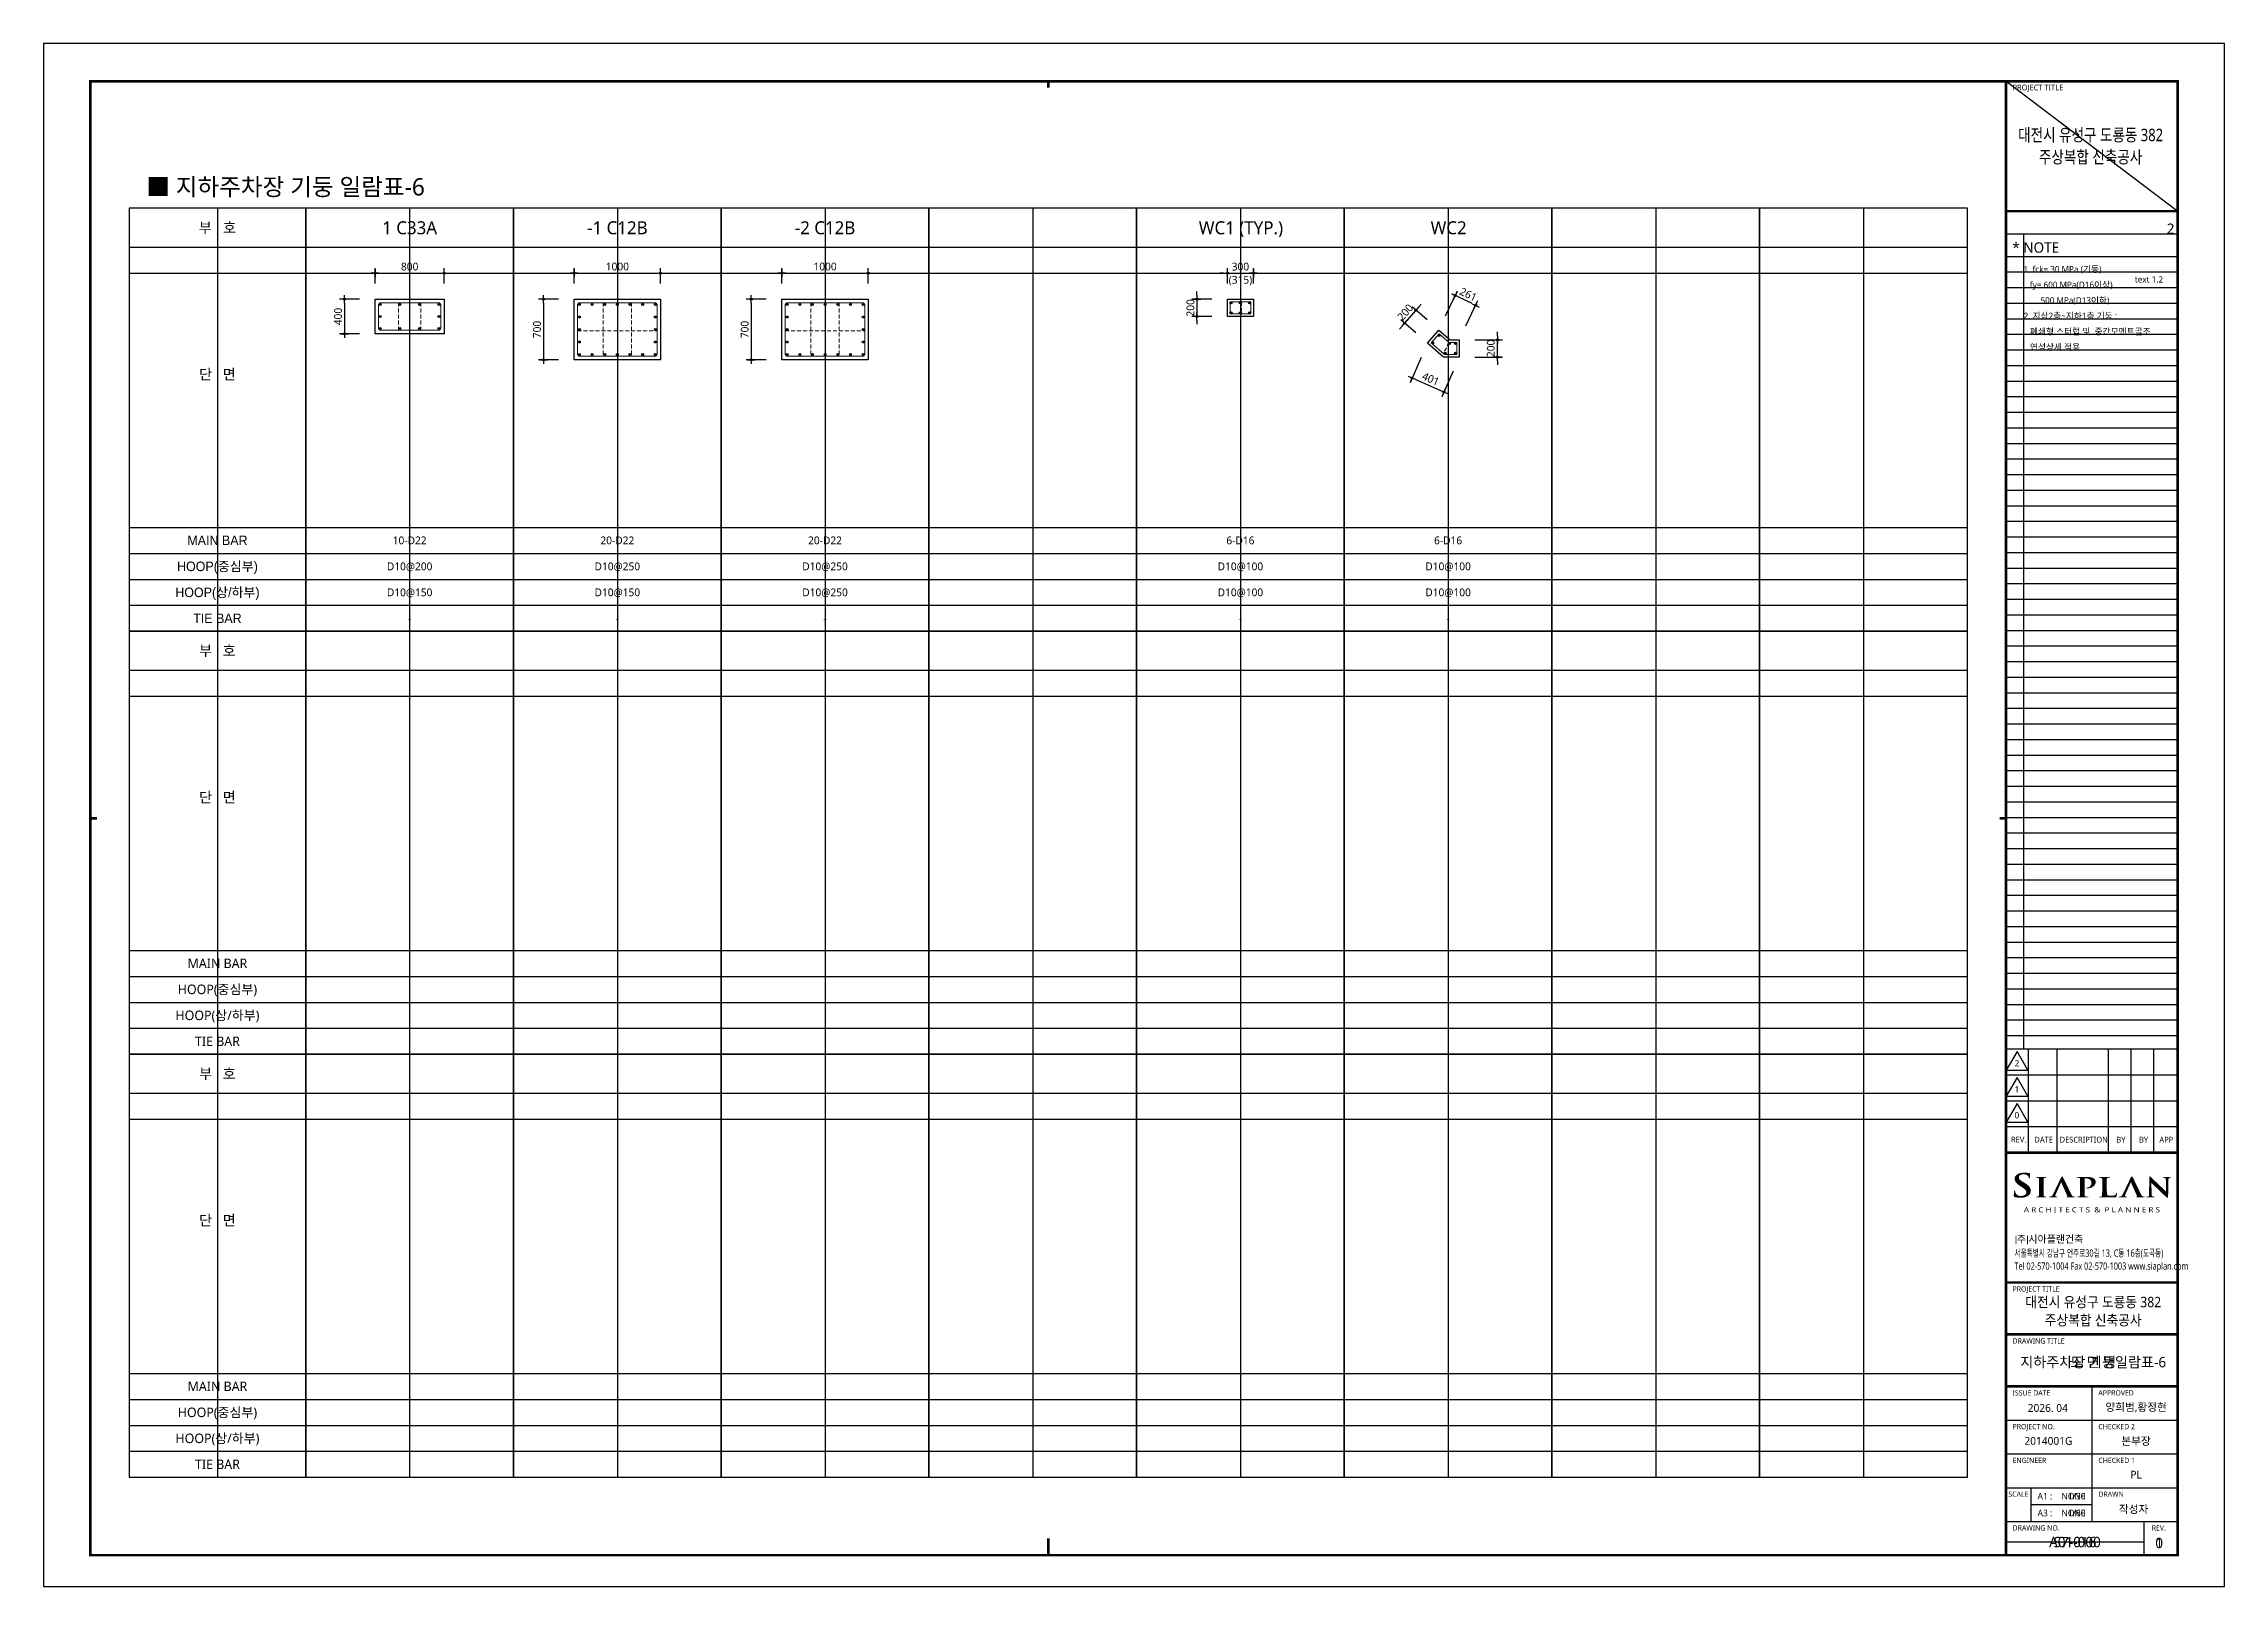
# Model space of a CAD drawing. Header units: millimetres. Extents: x 0 to 252030, y -124740 to 196020.
# Drawn here: x 151230 to 176430, y 160380 to 178200 of the extents above; entities that cross this region are included whole.
import ezdxf
from ezdxf.enums import TextEntityAlignment as Align

# ---------------------------------------------------------------- set-up
doc = ezdxf.new("R2010")
doc.units = ezdxf.units.MM
doc.header["$LTSCALE"] = 30
doc.linetypes.add('HID', pattern=[2.3, 1.5, -0.8])
doc.layers.get('DEFPOINTS').update_dxf_attribs({"color": 142})
for name, color, linetype in [('0-SEC1', 3, 'Continuous'), ('AA-SHEET-TEXT', 3, 'Continuous'), ('CON', 2, 'Continuous'), ('DIM', 7, 'Continuous'), ('S-철근', 3, 'Continuous'), ('SHEET', 7, 'Continuous'), ('TEX', 3, 'Continuous'), ('TEXT', 6, 'Continuous'), ('TXT', 3, 'Continuous'), ('XR-FORM_(도룡동)$0$AA-SHEET', 9, 'Continuous'), ('XR-FORM_(도룡동)$0$Sheet', 7, 'Continuous'), ('XR-FORM_(도룡동)$0$Sheet-text', 3, 'Continuous'), ('XR-FORM_(도룡동)$0$TEXT', 3, 'Continuous')]:
    doc.layers.add(name, color=color, linetype=linetype)
doc.layers.add('HoopBar', color=1, linetype='Continuous', lineweight=0)
doc.layers.add('TieBar', color=7, linetype='HID', lineweight=0)
doc.styles.get("Standard").update_dxf_attribs({"font": 'malgun.ttf'})
doc.styles.add('XR-FORM$0$맑은고딕', font='malgun.ttf')
doc.styles.add('XR-FORM_(도룡동)$0$맑은고딕', font='malgun.ttf')
doc.styles.add('XR-FORM_(도룡동)$0$충북옥천_FORM$0$맑은고딕', font='malgun.ttf')
doc.styles.add('XR-FORM_(도룡동)$1$맑은고딕', font='malgun.ttf')
doc.styles.add('XR-FORM_(도룡동)$2$맑은고딕', font='malgun.ttf')
doc.styles.add('XR-FORM_(도룡동)$3$맑은고딕', font='malgun.ttf')
doc.styles.add('돋움', font='Dotum.ttf')
doc.styles.add('맑은 고딕', font='malgun.ttf')
doc.styles.add('맑은고딕', font='malgun.ttf')
doc.dimstyles.new('30NDIM', dxfattribs={"dimscale": 50, "dimtxt": 3, "dimasz": 1.5, "dimexe": 2, "dimexo": 6, "dimgap": 1, "dimtad": 1, "dimdec": 0, "dimrnd": 0.25, "dimzin": 0, "dimdsep": 46, "dimtxsty": 'Standard', "dimblk": 'Z_DOT', "dimcen": 5, "dimclrd": 256, "dimclre": 256, "dimclrt": 3, "dimadec": 0, "dimazin": 0, "dimtm": 1e-09, "dimtfac": 1, "dimtdec": 0, "dimtix": 1, "dimtmove": 2, "dimatfit": 1, "dimldrblk": 'Z_DOT', "dimfxl": 1, "dimtolj": 1, "dimtzin": 0, "dimarcsym": 0})

msp = doc.modelspace()

# ---------------------------------------------------------------- texts
at = {"layer": 'AA-SHEET-TEXT'}
for s, style, p in [('지하주차장 기둥일람표-6', 'XR-FORM$0$맑은고딕', (174913.90026, 162969.9794)), ('S7-016', 'XR-FORM_(도룡동)$2$맑은고딕', (174703.50013, 160891.90968)), ('0', '맑은고딕', (175675.95675, 160881.07997))]:
    msp.add_text(s, height=120, dxfattribs=dict(at, style=style)).set_placement(p, align=Align.MIDDLE_CENTER)
for s, style, p in [('1/30', 'XR-FORM_(도룡동)$0$맑은고딕', (174825.41387, 161422.15212)), ('1/60', 'XR-FORM_(도룡동)$1$맑은고딕', (174825.41387, 161227.38398))]:
    msp.add_text(s, height=75, dxfattribs=dict(at, style=style)).set_placement(p, align=Align.MIDDLE_RIGHT)
at = {"layer": 'TEXT', "style": '맑은 고딕'}
msp.add_text('■ 지하주차장 기둥 일람표-6', height=200, dxfattribs=at).set_placement((152416.07521, 176545.93531), align=Align.MIDDLE_LEFT)
at = {"layer": 'TXT', "color": 2, "style": '맑은 고딕'}
for s, p in [('1 C33A', (155459.75027, 176072.99877)), ('-1 C12B', (157859.75027, 176072.99877)), ('-2 C12B', (160259.75027, 176072.99877)), ('WC1 (TYP.)', (165065.79988, 176072.9991)), ('WC2', (167465.79988, 176072.9991))]:
    msp.add_text(s, height=150, dxfattribs=at).set_placement(p, align=Align.MIDDLE_CENTER)
at = {"layer": 'TXT', "style": '맑은 고딕'}
for s, p in [('10-D22', (155459.75027, 172461.99877)), ('20-D22', (157859.75027, 172461.99877)), ('20-D22', (160259.75027, 172461.99877)), ('6-D16', (165059.75027, 172461.9991)), ('6-D16', (167459.75027, 172461.9991)), ('D10@200', (155459.75027, 172161.99877)), ('D10@250', (157859.75027, 172161.99877)), ('D10@250', (160259.75027, 172161.99877)), ('D10@100', (165059.75027, 172161.9991)), ('D10@100', (167459.75027, 172161.9991)), ('D10@150', (155459.75027, 171861.99877)), ('D10@150', (157859.75027, 171861.99877)), ('D10@250', (160259.75027, 171861.99877)), ('D10@100', (165059.75027, 171861.9991)), ('D10@100', (167459.75027, 171861.9991)), ('-', (155459.75027, 171561.99877)), ('-', (157859.75027, 171561.99877)), ('-', (160259.75027, 171561.99877)), ('-', (165059.75027, 171561.9991)), ('-', (167459.75027, 171561.9991))]:
    msp.add_text(s, height=90, dxfattribs=at).set_placement(p, align=Align.MIDDLE_CENTER)

# ---------------------------------------------------------------- blocks, each defined once
blk = doc.blocks.new('XR-FORM_(도룡동)$0$S')
at = {"layer": 'XR-FORM_(도룡동)$0$Sheet'}
h = blk.add_hatch(color=6, dxfattribs=at)
edge = h.paths.add_edge_path()
edge.add_spline(control_points=[(76338, 15545), (76338, 15545), (76295, 15571), (76295, 15571), (76172, 15645), (76132, 15687), (76132, 15744), (76132, 15817), (76203, 15865), (76313, 15865), (76409, 15865), (76454, 15832), (76479, 15807), (76511, 15775), (76518, 15737), (76518, 15729), (76518, 15711), (76524, 15702), (76538, 15702), (76557, 15702), (76559, 15724), (76559, 15744), (76559, 15811), (76562, 15848), (76564, 15870), (76564, 15870), (76565, 15890), (76565, 15890), (76565, 15905), (76548, 15908), (76540, 15909), (76494, 15919), (76430, 15930), (76333, 15930), (76119, 15930), (75970, 15833), (75970, 15695), (75970, 15588), (76037, 15502), (76202, 15401), (76202, 15401), (76273, 15357), (76273, 15357), (76398, 15281), (76423, 15225), (76423, 15165), (76423, 15099), (76352, 15030), (76220, 15030), (76155, 15030), (76041, 15045), (76002, 15150), (75994, 15172), (75988, 15197), (75988, 15211), (75988, 15217), (75988, 15236), (75968, 15236), (75948, 15236), (75946, 15209), (75945, 15201), (75945, 15201), (75945, 15197), (75945, 15197), (75943, 15174), (75938, 15104), (75938, 15040), (75938, 15011), (75943, 15004), (75970, 14994), (76035, 14972), (76103, 14962), (76198, 14962), (76298, 14962), (76379, 14979), (76447, 15013), (76575, 15079), (76595, 15177), (76595, 15230), (76595, 15347), (76528, 15430), (76338, 15545)], knot_values=[0, 0, 0, 0, 1, 1, 1, 2, 2, 2, 3, 3, 3, 4, 4, 4, 5, 5, 5, 6, 6, 6, 7, 7, 7, 8, 8, 8, 9, 9, 9, 10, 10, 10, 11, 11, 11, 12, 12, 12, 13, 13, 13, 14, 14, 14, 15, 15, 15, 16, 16, 16, 17, 17, 17, 18, 18, 18, 19, 19, 19, 20, 20, 20, 21, 21, 21, 22, 22, 22, 23, 23, 23, 24, 24, 24, 25, 25, 25, 26, 26, 26, 27, 27, 27, 27], degree=3, periodic=0)
h = blk.add_hatch(color=6, dxfattribs=at)
edge = h.paths.add_edge_path()
edge.add_spline(control_points=[(77180, 15007), (77180, 15007), (77166, 15007), (77166, 15007), (77156, 15007), (77148, 15007), (77134, 15009), (77098, 15014), (77093, 15029), (77089, 15056), (77084, 15098), (77084, 15641), (77086, 15677), (77089, 15714), (77100, 15725), (77131, 15729), (77143, 15731), (77153, 15732), (77163, 15732), (77163, 15732), (77180, 15732), (77180, 15732), (77188, 15732), (77195, 15739), (77195, 15747), (77195, 15755), (77188, 15761), (77180, 15761), (77180, 15761), (76814, 15761), (76814, 15761), (76806, 15761), (76800, 15755), (76800, 15747), (76800, 15739), (76806, 15732), (76814, 15732), (76814, 15732), (76832, 15732), (76832, 15732), (76847, 15732), (76860, 15730), (76871, 15728), (76897, 15723), (76909, 15710), (76912, 15677), (76912, 15677), (76912, 15677), (76912, 15677), (76914, 15650), (76915, 15103), (76908, 15057), (76904, 15025), (76895, 15014), (76873, 15011), (76858, 15008), (76843, 15007), (76827, 15007), (76826, 15007), (76814, 15007), (76814, 15007), (76806, 15007), (76800, 15000), (76800, 14992), (76800, 14984), (76806, 14977), (76814, 14977), (76814, 14977), (77180, 14977), (77180, 14977), (77188, 14977), (77195, 14984), (77195, 14992), (77195, 15000), (77188, 15007), (77180, 15007)], knot_values=[0, 0, 0, 0, 1, 1, 1, 2, 2, 2, 3, 3, 3, 4, 4, 4, 5, 5, 5, 6, 6, 6, 7, 7, 7, 8, 8, 8, 9, 9, 9, 10, 10, 10, 11, 11, 11, 12, 12, 12, 13, 13, 13, 14, 14, 14, 15, 15, 15, 16, 16, 16, 17, 17, 17, 18, 18, 18, 19, 19, 19, 20, 20, 20, 21, 21, 21, 22, 22, 22, 23, 23, 23, 24, 24, 24, 25, 25, 25, 25], degree=3, periodic=0)
h = blk.add_hatch(color=6, dxfattribs=at)
edge = h.paths.add_edge_path()
edge.add_spline(control_points=[(78289, 15008), (78289, 15008), (78256, 15008), (78256, 15008), (78252, 15008), (78248, 15009), (78243, 15010), (78220, 15014), (78192, 15028), (78158, 15085), (78158, 15085), (77848, 15727), (77836, 15749), (77824, 15773), (77816, 15784), (77802, 15784), (77787, 15784), (77771, 15771), (77757, 15741), (77757, 15741), (77450, 15097), (77450, 15097), (77424, 15042), (77401, 15015), (77350, 15010), (77342, 15009), (77328, 15008), (77317, 15008), (77317, 15008), (77304, 15008), (77304, 15008), (77298, 15008), (77292, 15002), (77292, 14994), (77292, 14987), (77298, 14980), (77304, 14980), (77304, 14980), (77609, 14980), (77609, 14980), (77615, 14980), (77621, 14987), (77621, 14994), (77621, 15002), (77615, 15008), (77609, 15008), (77609, 15008), (77576, 15008), (77576, 15008), (77539, 15008), (77534, 15021), (77534, 15033), (77534, 15044), (77540, 15068), (77552, 15094), (77552, 15094), (77762, 15561), (77762, 15561), (77762, 15561), (78005, 15016), (78004, 15016), (78005, 15014), (78005, 15012), (78004, 15010), (78003, 15008), (78001, 15008), (77998, 15008), (77998, 15008), (77984, 15008), (77984, 15008), (77978, 15008), (77972, 15002), (77972, 14994), (77972, 14987), (77978, 14980), (77984, 14980), (77984, 14980), (78289, 14980), (78289, 14980), (78295, 14980), (78301, 14987), (78301, 14994), (78301, 15002), (78295, 15008), (78289, 15008)], knot_values=[0, 0, 0, 0, 1, 1, 1, 2, 2, 2, 3, 3, 3, 4, 4, 4, 5, 5, 5, 6, 6, 6, 7, 7, 7, 8, 8, 8, 9, 9, 9, 10, 10, 10, 11, 11, 11, 12, 12, 12, 13, 13, 13, 14, 14, 14, 15, 15, 15, 16, 16, 16, 17, 17, 17, 18, 18, 18, 19, 19, 19, 20, 20, 20, 21, 21, 21, 22, 22, 22, 23, 23, 23, 24, 24, 24, 25, 25, 25, 26, 26, 26, 27, 27, 27, 28, 28, 28, 28], degree=3, periodic=0)
h = blk.add_hatch(color=250, dxfattribs=at)
edge = h.paths.add_edge_path()
edge.add_spline(control_points=[(78762, 15355), (78740, 15355), (78721, 15354), (78721, 15339), (78721, 15329), (78732, 15327), (78739, 15326), (78739, 15326), (78761, 15325), (78768, 15325), (78956, 15325), (79092, 15431), (79092, 15577), (79092, 15629), (79059, 15678), (79025, 15703), (79003, 15719), (78945, 15762), (78781, 15762), (78781, 15762), (78772, 15762), (78771, 15762), (78771, 15762), (78376, 15762), (78376, 15762), (78367, 15762), (78360, 15756), (78360, 15748), (78360, 15740), (78367, 15734), (78376, 15734), (78376, 15734), (78423, 15734), (78423, 15734), (78429, 15733), (78435, 15733), (78438, 15732), (78480, 15725), (78488, 15709), (78491, 15677), (78491, 15677), (78491, 15677), (78491, 15677), (78493, 15651), (78494, 15108), (78487, 15062), (78481, 15030), (78474, 15013), (78453, 15010), (78437, 15007), (78422, 15006), (78407, 15006), (78406, 15006), (78396, 15006), (78396, 15006), (78387, 15006), (78380, 14999), (78380, 14991), (78380, 14983), (78387, 14977), (78396, 14977), (78396, 14977), (78791, 14977), (78791, 14977), (78800, 14977), (78807, 14983), (78807, 14991), (78807, 14999), (78800, 15006), (78791, 15006), (78791, 15006), (78781, 15006), (78781, 15006), (78761, 15006), (78733, 15008), (78715, 15010), (78681, 15013), (78672, 15031), (78668, 15061), (78662, 15105), (78662, 15684), (78662, 15690), (78662, 15699), (78664, 15704), (78669, 15705), (78679, 15708), (78707, 15709), (78729, 15709), (78757, 15709), (78810, 15704), (78857, 15670), (78924, 15623), (78931, 15562), (78931, 15520), (78931, 15418), (78833, 15355), (78762, 15355)], knot_values=[0, 0, 0, 0, 1, 1, 1, 2, 2, 2, 3, 3, 3, 4, 4, 4, 5, 5, 5, 6, 6, 6, 7, 7, 7, 8, 8, 8, 9, 9, 9, 10, 10, 10, 11, 11, 11, 12, 12, 12, 13, 13, 13, 14, 14, 14, 15, 15, 15, 16, 16, 16, 17, 17, 17, 18, 18, 18, 19, 19, 19, 20, 20, 20, 21, 21, 21, 22, 22, 22, 23, 23, 23, 24, 24, 24, 25, 25, 25, 26, 26, 26, 27, 27, 27, 28, 28, 28, 29, 29, 29, 30, 30, 30, 31, 31, 31, 32, 32, 32, 32], degree=3, periodic=0)
h = blk.add_hatch(color=250, dxfattribs=at)
edge = h.paths.add_edge_path()
edge.add_spline(control_points=[(79896, 15147), (79880, 15147), (79878, 15134), (79877, 15128), (79875, 15109), (79860, 15082), (79845, 15069), (79815, 15043), (79768, 15042), (79696, 15042), (79592, 15042), (79561, 15049), (79541, 15063), (79541, 15063), (79541, 15063), (79541, 15063), (79522, 15076), (79515, 15314), (79515, 15460), (79515, 15617), (79515, 15645), (79518, 15677), (79521, 15714), (79532, 15724), (79562, 15729), (79578, 15731), (79599, 15732), (79612, 15732), (79620, 15732), (79633, 15732), (79638, 15739), (79640, 15742), (79641, 15745), (79641, 15748), (79641, 15756), (79634, 15762), (79626, 15762), (79626, 15762), (79235, 15762), (79235, 15762), (79226, 15762), (79220, 15756), (79220, 15748), (79220, 15743), (79222, 15738), (79227, 15736), (79227, 15735), (79229, 15735), (79229, 15734), (79235, 15732), (79243, 15732), (79247, 15732), (79265, 15732), (79280, 15731), (79290, 15729), (79331, 15722), (79340, 15709), (79342, 15677), (79344, 15651), (79345, 15108), (79338, 15062), (79332, 15030), (79326, 15013), (79304, 15010), (79290, 15007), (79276, 15006), (79262, 15006), (79262, 15006), (79245, 15006), (79245, 15006), (79237, 15006), (79230, 14999), (79230, 14991), (79230, 14983), (79237, 14977), (79245, 14977), (79245, 14977), (79615, 14977), (79615, 14977), (79615, 14977), (79805, 14976), (79805, 14976), (79874, 14976), (79882, 14981), (79891, 15006), (79901, 15036), (79910, 15113), (79910, 15125), (79910, 15135), (79910, 15147), (79896, 15147)], knot_values=[0, 0, 0, 0, 1, 1, 1, 2, 2, 2, 3, 3, 3, 4, 4, 4, 5, 5, 5, 6, 6, 6, 7, 7, 7, 8, 8, 8, 9, 9, 9, 10, 10, 10, 11, 11, 11, 12, 12, 12, 13, 13, 13, 14, 14, 14, 15, 15, 15, 16, 16, 16, 17, 17, 17, 18, 18, 18, 19, 19, 19, 20, 20, 20, 21, 21, 21, 22, 22, 22, 23, 23, 23, 24, 24, 24, 25, 25, 25, 26, 26, 26, 27, 27, 27, 28, 28, 28, 29, 29, 29, 30, 30, 30, 30], degree=3, periodic=0)
h = blk.add_hatch(color=250, dxfattribs=at)
edge = h.paths.add_edge_path()
edge.add_spline(control_points=[(80974, 15008), (80974, 15008), (80942, 15008), (80942, 15008), (80937, 15008), (80933, 15009), (80928, 15010), (80905, 15014), (80878, 15028), (80843, 15085), (80843, 15085), (80533, 15727), (80521, 15749), (80509, 15773), (80501, 15784), (80487, 15784), (80472, 15784), (80457, 15771), (80442, 15741), (80442, 15741), (80135, 15097), (80135, 15097), (80109, 15042), (80086, 15015), (80035, 15010), (80027, 15009), (80013, 15008), (80002, 15008), (80002, 15008), (79989, 15008), (79989, 15008), (79983, 15008), (79977, 15002), (79977, 14994), (79977, 14987), (79983, 14980), (79989, 14980), (79989, 14980), (80294, 14980), (80294, 14980), (80300, 14980), (80306, 14987), (80306, 14994), (80306, 15002), (80300, 15008), (80294, 15008), (80294, 15008), (80261, 15008), (80261, 15008), (80224, 15008), (80219, 15021), (80219, 15033), (80219, 15044), (80225, 15068), (80237, 15094), (80237, 15094), (80447, 15561), (80447, 15561), (80447, 15561), (80690, 15016), (80690, 15016), (80690, 15014), (80690, 15012), (80689, 15010), (80688, 15008), (80686, 15008), (80683, 15008), (80683, 15008), (80669, 15008), (80669, 15008), (80663, 15008), (80657, 15002), (80657, 14994), (80657, 14987), (80663, 14980), (80669, 14980), (80669, 14980), (80974, 14980), (80974, 14980), (80980, 14980), (80986, 14987), (80986, 14994), (80986, 15002), (80980, 15008), (80974, 15008)], knot_values=[0, 0, 0, 0, 1, 1, 1, 2, 2, 2, 3, 3, 3, 4, 4, 4, 5, 5, 5, 6, 6, 6, 7, 7, 7, 8, 8, 8, 9, 9, 9, 10, 10, 10, 11, 11, 11, 12, 12, 12, 13, 13, 13, 14, 14, 14, 15, 15, 15, 16, 16, 16, 17, 17, 17, 18, 18, 18, 19, 19, 19, 20, 20, 20, 21, 21, 21, 22, 22, 22, 23, 23, 23, 24, 24, 24, 25, 25, 25, 26, 26, 26, 27, 27, 27, 28, 28, 28, 28], degree=3, periodic=0)
h = blk.add_hatch(color=250, dxfattribs=at)
edge = h.paths.add_edge_path()
edge.add_spline(control_points=[(81976, 15761), (81976, 15761), (81692, 15761), (81692, 15761), (81686, 15761), (81681, 15755), (81681, 15747), (81681, 15739), (81686, 15732), (81692, 15732), (81692, 15732), (81700, 15732), (81702, 15732), (81718, 15732), (81744, 15732), (81760, 15726), (81783, 15717), (81794, 15705), (81795, 15641), (81795, 15641), (81806, 15233), (81806, 15224), (81806, 15224), (81806, 15202), (81806, 15202), (81797, 15210), (81212, 15762), (81212, 15762), (81199, 15775), (81187, 15784), (81176, 15784), (81158, 15784), (81158, 15750), (81158, 15740), (81158, 15740), (81148, 15134), (81148, 15134), (81147, 15045), (81143, 15018), (81117, 15011), (81101, 15006), (81079, 15006), (81068, 15006), (81067, 15006), (81057, 15006), (81057, 15006), (81051, 15006), (81046, 14999), (81046, 14991), (81046, 14983), (81051, 14976), (81057, 14976), (81057, 14976), (81353, 14976), (81353, 14976), (81359, 14976), (81364, 14983), (81364, 14991), (81364, 14999), (81359, 15006), (81353, 15006), (81353, 15006), (81342, 15006), (81340, 15006), (81324, 15006), (81303, 15006), (81284, 15013), (81268, 15018), (81251, 15035), (81248, 15122), (81248, 15122), (81237, 15522), (81236, 15534), (81241, 15530), (81780, 15014), (81821, 14978), (81833, 14966), (81851, 14966), (81864, 14966), (81880, 14966), (81882, 14986), (81882, 15002), (81882, 15002), (81894, 15649), (81894, 15649), (81895, 15706), (81903, 15722), (81931, 15729), (81944, 15732), (81952, 15732), (81963, 15732), (81965, 15732), (81976, 15732), (81976, 15732), (81982, 15732), (81987, 15739), (81987, 15747), (81987, 15755), (81982, 15761), (81976, 15761)], knot_values=[0, 0, 0, 0, 1, 1, 1, 2, 2, 2, 3, 3, 3, 4, 4, 4, 5, 5, 5, 6, 6, 6, 7, 7, 7, 8, 8, 8, 9, 9, 9, 10, 10, 10, 11, 11, 11, 12, 12, 12, 13, 13, 13, 14, 14, 14, 15, 15, 15, 16, 16, 16, 17, 17, 17, 18, 18, 18, 19, 19, 19, 20, 20, 20, 21, 21, 21, 22, 22, 22, 23, 23, 23, 24, 24, 24, 25, 25, 25, 26, 26, 26, 27, 27, 27, 28, 28, 28, 29, 29, 29, 30, 30, 30, 31, 31, 31, 32, 32, 32, 33, 33, 33, 33], degree=3, periodic=0)
at = {"layer": 'DEFPOINTS'}
for p, q in [((75750, 52950), (82250, 52950)), ((75640, 52073), (82226, 52073)), ((76315, 52073), (76315, 20700)), ((82250, 51196), (75640, 51196)), ((82250, 50596), (75640, 50596)), ((82250, 49996), (75640, 49996)), ((82250, 49396), (75640, 49396)), ((82250, 48796), (75640, 48796)), ((82250, 48196), (75640, 48196)), ((82250, 47596), (75640, 47596)), ((82250, 46996), (75640, 46996)), ((82250, 46396), (75640, 46396)), ((82250, 45796), (75640, 45796)), ((82250, 45196), (75640, 45196)), ((82250, 44596), (75640, 44596)), ((82250, 43996), (75640, 43996)), ((82250, 43396), (75640, 43396)), ((82250, 42796), (75640, 42796)), ((82250, 42196), (75640, 42196)), ((82250, 41596), (75640, 41596)), ((82250, 40996), (75640, 40996)), ((82250, 40396), (75640, 40396)), ((82250, 39796), (75640, 39796)), ((82250, 39196), (75640, 39196)), ((82250, 38596), (75640, 38596)), ((82250, 37996), (75640, 37996)), ((82250, 37396), (75640, 37396)), ((82250, 36796), (75640, 36796)), ((82250, 36196), (75640, 36196)), ((82250, 35596), (75640, 35596)), ((82250, 34996), (75640, 34996)), ((82250, 34396), (75640, 34396)), ((82250, 33796), (75640, 33796)), ((82250, 33196), (75640, 33196)), ((82250, 32596), (75640, 32596)), ((82250, 31996), (75640, 31996)), ((82250, 31396), (75640, 31396)), ((82250, 30796), (75640, 30796)), ((82250, 30196), (75640, 30196)), ((82250, 29596), (75640, 29596)), ((82250, 28996), (75640, 28996)), ((82250, 28396), (75640, 28396)), ((82250, 27796), (75640, 27796)), ((82250, 27196), (75640, 27196)), ((82250, 26596), (75640, 26596)), ((82250, 25996), (75640, 25996)), ((82250, 25396), (75640, 25396)), ((82250, 24796), (75640, 24796)), ((82250, 24196), (75640, 24196)), ((82250, 23596), (75640, 23596)), ((82250, 22996), (75640, 22996)), ((82250, 22396), (75640, 22396)), ((82250, 21796), (75640, 21796)), ((82250, 21196), (75640, 21196)), ((80950, 1706), (75640, 1706))]:
    blk.add_line(p, q, dxfattribs=at)
at = {"layer": 'XR-FORM_(도룡동)$0$AA-SHEET', "const_width": 99.9}
blk.add_lwpolyline([(75750, 52950), (82250, 52950)], dxfattribs=at)
at = {"layer": 'XR-FORM_(도룡동)$0$Sheet'}
for p, q in [((75590, 20700), (82204, 20700)), ((76490, 20700), (76490, 16700)), ((77590, 20700), (77590, 16700)), ((79575, 20700), (79575, 16700)), ((80450, 20700), (80450, 16700)), ((81325, 20700), (81325, 16700)), ((75640, 19700), (82254, 19700)), ((75640, 18700), (82254, 18700)), ((75640, 17700), (82254, 17700)), ((78945, 7700), (78945, 2500)), ((75640, 6400), (82250, 6400)), ((75640, 5100), (82250, 5100)), ((75640, 3800), (82250, 3800)), ((76591, 3798), (76591, 2500)), ((76591, 3149), (78945, 3149)), ((75640, 2500), (82250, 2500)), ((80950, 2500), (80950, 1200))]:
    blk.add_line(p, q, dxfattribs=at)
at = {"layer": 'XR-FORM_(도룡동)$0$Sheet', "const_width": 100}
blk.add_lwpolyline([(1850, 57950), (82250, 57950), (82250, 1200), (1850, 1200)], close=True, dxfattribs=at)
at = {"layer": 'XR-FORM_(도룡동)$0$Sheet', "linetype": 'Continuous', "const_width": 100}
for points in [[(38745, 57950), (38745, 57700)], [(2100, 29575), (1850, 29575)], [(75640, 29575), (75390, 29575)], [(38745, 1846), (38745, 1200)]]:
    blk.add_lwpolyline(points, dxfattribs=at)
at = {"layer": 'XR-FORM_(도룡동)$0$Sheet', "const_width": 100}
for points in [[(75640, 57950), (75640, 1200)], [(75640, 52950), (82250, 52950)], [(75640, 16700), (82250, 16700)], [(75640, 11700), (82250, 11700)], [(75640, 9700), (82250, 9700)], [(75640, 7700), (82250, 7700)]]:
    blk.add_lwpolyline(points, dxfattribs=at)
at = {"layer": 'XR-FORM_(도룡동)$0$Sheet'}
for points in [[(76065, 20589), (75650, 19869), (76481, 19869)], [(76065, 19589), (75650, 18869), (76481, 18869)], [(76065, 18589), (75650, 17869), (76481, 17869)]]:
    blk.add_lwpolyline(points, close=True, dxfattribs=at)
at = {"layer": 'XR-FORM_(도룡동)$0$Sheet', "color": 3, "const_width": 28}
for points in [[(76026, 13508), (76026, 13172)], [(76466, 13508), (76466, 13172)]]:
    blk.add_lwpolyline(points, dxfattribs=at)
at = {"layer": 'DEFPOINTS', "style": 'XR-FORM_(도룡동)$3$맑은고딕'}
blk.add_text('2', height=400, dxfattribs=at).set_placement((82126, 52273), align=Align.MIDDLE_RIGHT)
blk.add_text('text 1.2', height=240, dxfattribs=at).set_placement((80599, 50202))
blk.add_text('도 면 명', height=400, dxfattribs=at).set_placement((78996, 8633), align=Align.MIDDLE_CENTER)
at = {"layer": 'XR-FORM_(도룡동)$0$Sheet', "style": 'XR-FORM_(도룡동)$3$맑은고딕'}
for s, height, p in [('PROJECT TITLE', 220, (75890, 57600)), ('PROJECT TITLE', 200, (75890, 11350)), ('DRAWING TITLE', 200, (75890, 9350)), ('ISSUE DATE', 200, (75890, 7350)), ('APPROVED', 200, (79195, 7350)), ('PROJECT NO. ', 200, (75890, 6050)), ('CHECKED 2 ', 200, (79195, 6050)), ('ENGINEER', 200, (75890, 4750)), ('CHECKED 1 ', 200, (79195, 4750)), ('SCALE', 200, (75730, 3450)), ('DRAWN', 200, (79195, 3450)), ('DRAWING NO.', 200, (75890, 2150)), ('REV.', 200, (81250, 2150))]:
    blk.add_text(s, height=height, dxfattribs=at).set_placement(p)
for s, height, p in [('2', 240, (76059, 20140)), ('1', 240, (76059, 19140)), ('0', 240, (76059, 18140)), (' REV.', 220, (76090, 17200)), ('DATE', 220, (77090, 17200)), ('DESCRIPTION', 220, (78632, 17200)), ('BY', 220, (80062, 17200)), ('BY', 220, (80938, 17200)), ('APP', 220, (81812, 17200))]:
    blk.add_text(s, height=height, dxfattribs=at).set_placement(p, align=Align.MIDDLE)
at = {"layer": 'XR-FORM_(도룡동)$0$Sheet', "color": 3, "style": 'XR-FORM_(도룡동)$3$맑은고딕', "width": 1.2}
blk.add_text('A R C H I T E C T S  &  P L A N N E R S', height=200, dxfattribs=at).set_placement((78947, 14500), align=Align.MIDDLE_CENTER)
at = {"layer": 'XR-FORM_(도룡동)$0$Sheet', "color": 3, "style": 'XR-FORM_(도룡동)$3$맑은고딕'}
blk.add_text('주 시아플랜건축', height=280, dxfattribs=at).set_placement((76057, 13372), align=Align.MIDDLE_LEFT)
at = {"layer": 'XR-FORM_(도룡동)$0$Sheet', "color": 3, "style": 'XR-FORM_(도룡동)$3$맑은고딕', "width": 0.65}
for s, p in [('서울특별시 강남구 언주로30길 13, C동 16층(도곡동)', (75966, 12833)), ('Tel 02-570-1004 Fax 02-570-1003 www.siaplan.com', (75966, 12333))]:
    blk.add_text(s, height=280, dxfattribs=at).set_placement(p, align=Align.MIDDLE_LEFT)
at = {"layer": 'XR-FORM_(도룡동)$0$Sheet-text', "style": 'XR-FORM_(도룡동)$3$맑은고딕'}
blk.add_text('* NOTE', height=400, dxfattribs=at).set_placement((75881, 51550), align=Align.MIDDLE_LEFT)
at = {"layer": 'XR-FORM_(도룡동)$0$TEXT'}
for s, height, style, p in [('2026. 04', 300, 'XR-FORM_(도룡동)$3$맑은고딕', (77247, 6870)), ('A1 : ', 250, 'XR-FORM_(도룡동)$0$충북옥천_FORM$0$맑은고딕', (77179, 3474)), ('A3 : ', 250, 'XR-FORM_(도룡동)$0$충북옥천_FORM$0$맑은고딕', (77179, 2825))]:
    blk.add_text(s, height=height, dxfattribs=dict(at, style=style)).set_placement(p, align=Align.MIDDLE_CENTER)
at = {"layer": 'XR-FORM_(도룡동)$0$TEXT', "style": 'XR-FORM_(도룡동)$3$맑은고딕'}
blk.add_text('양희범,황정현', height=300, dxfattribs=at).set_placement((80649, 6901), align=Align.MIDDLE)
blk = doc.blocks.new('XR-FORM_(도룡동)', base_point=(101.33, -56114.51))
at = {"layer": 'DEFPOINTS'}
blk.add_line((377.95, 289.75), (411, 264.75), dxfattribs=at)
blk.add_lwpolyline([(0, 0), (420, 0), (420, 297), (0, 297)], close=True, dxfattribs=at)
at = {"xscale": 0.005, "yscale": 0.005, "zscale": 0.005}
blk.add_blockref('XR-FORM_(도룡동)$0$S', (-0.25, 0), dxfattribs=at)
at = {"layer": 'DEFPOINTS', "style": 'XR-FORM_(도룡동)$3$맑은고딕'}
for s, p in [('2014001G', (386.1, 28.01)), ('본부장', (402.99, 28.01)), ('PL', (402.99, 21.51))]:
    blk.add_text(s, height=1.5, dxfattribs=at).set_placement(p, align=Align.MIDDLE)
for p in [(393.26, 17.37), (393.26, 14.12)]:
    blk.add_text('NONE', height=1.25, dxfattribs=at).set_placement(p, align=Align.MIDDLE_RIGHT)
for s, height, p in [('작성자', 1.5, (402.51, 14.85)), ('A01-000', 2, (391.22, 8.53))]:
    blk.add_text(s, height=height, dxfattribs=at).set_placement(p, align=Align.MIDDLE_CENTER)
at = {"layer": 'XR-FORM_(도룡동)$0$Sheet-text', "style": 'XR-FORM_(도룡동)$3$맑은고딕', "width": 0.8}
for s, p in [('대전시 유성구 도룡동 382', (394.23, 279.42)), ('주상복합 신축공사', (394.23, 275.17))]:
    blk.add_text(s, height=2.4, dxfattribs=at).set_placement(p, align=Align.MIDDLE_CENTER)
at = {"layer": 'XR-FORM_(도룡동)$0$TEXT', "style": 'XR-FORM_(도룡동)$3$맑은고딕', "width": 0.9}
for s, p in [('대전시 유성구 도룡동 382', (394.73, 54.74)), ('주상복합 신축공사', (394.73, 51.24))]:
    blk.add_text(s, height=2, dxfattribs=at).set_placement(p, align=Align.MIDDLE_CENTER)
at = {"layer": 'XR-FORM_(도룡동)$0$TEXT', "style": 'XR-FORM_(도룡동)$3$맑은고딕'}
blk.add_text('1', height=2, dxfattribs=at).set_placement((407.43, 8.35), align=Align.MIDDLE_CENTER)
blk = doc.blocks.new('NOTE-기둥일람표')
at = {"layer": 'TEX', "style": '맑은 고딕'}
for s, p in [('1. fck= 30 MPa (기둥)', (0, -144)), ('   fy= 600 MPa(D16이상) ', (0, -324)), ('        500 MPa(D13이하)', (0, -504)), ('2. 지상2층~지하1층 기둥 : ', (0, -684)), ('   폐쇄형 스터럽 및  중간모멘트골조', (0, -864)), ('   연성상세 적용', (0, -1044))]:
    blk.add_text(s, height=72, dxfattribs=at).set_placement(p, align=Align.MIDDLE_LEFT)
blk = doc.blocks.new('*U56')
at = {"layer": 'DEFPOINTS'}
for p, q in [((-1021, 4886), (-1021, 0)), ((-2043, 4136), (0, 4136))]:
    blk.add_line(p, q, dxfattribs=at)
at = {"layer": 'SHEET'}
blk.add_line((-2043, 4436), (0, 4436), dxfattribs=at)
at = {"layer": 'SHEET', "color": 6}
for p, q in [((-2043, 1200), (0, 1200)), ((-2043, 900), (0, 900)), ((-2043, 600), (0, 600)), ((-2043, 300), (0, 300))]:
    blk.add_line(p, q, dxfattribs=at)
at = {"layer": 'SHEET'}
blk.add_lwpolyline([(0, 4886), (-2043, 4886), (-2043, 0), (0, 0)], close=True, dxfattribs=at)
at = {"layer": 'TXT'}
for s, height, style, p in [('부   호', 120, '돋움', (-1021, 4661)), ('단   면', 120, '맑은 고딕', (-1021, 2968)), ('MAIN BAR', 110, '돋움', (-1021, 1050)), ('HOOP(중심부)', 110, '돋움', (-1021, 750)), ('HOOP(상/하부)', 110, '돋움', (-1021, 450)), ('TIE BAR', 110, '돋움', (-1021, 150))]:
    blk.add_text(s, height=height, dxfattribs=dict(at, style=style)).set_placement(p, align=Align.MIDDLE_CENTER)
blk = doc.blocks.new('*U60')
at = {"layer": 'DEFPOINTS'}
for p, q in [((-1021, 4886), (-1021, 0)), ((-2043, 4136), (0, 4136))]:
    blk.add_line(p, q, dxfattribs=at)
at = {"layer": 'SHEET'}
blk.add_line((-2043, 4436), (0, 4436), dxfattribs=at)
at = {"layer": 'SHEET', "color": 6}
for p, q in [((-2043, 1200), (0, 1200)), ((-2043, 900), (0, 900)), ((-2043, 600), (0, 600)), ((-2043, 300), (0, 300))]:
    blk.add_line(p, q, dxfattribs=at)
at = {"layer": 'SHEET'}
blk.add_lwpolyline([(0, 4886), (-2043, 4886), (-2043, 0), (0, 0)], close=True, dxfattribs=at)
at = {"layer": 'TXT', "style": '맑은 고딕'}
for s, height, p in [('부   호', 120, (-1021, 4661)), ('단   면', 120, (-1021, 2968)), ('MAIN BAR', 110, (-1021, 1050)), ('HOOP(중심부)', 110, (-1021, 750)), ('HOOP(상/하부)', 110, (-1021, 450)), ('TIE BAR', 110, (-1021, 150))]:
    blk.add_text(s, height=height, dxfattribs=at).set_placement(p, align=Align.MIDDLE_CENTER)
blk = doc.blocks.new('*U58')
at = {"layer": 'DEFPOINTS'}
for p, q in [((-1200, 4886), (-1200, 0)), ((-2400, 4136), (0, 4136))]:
    blk.add_line(p, q, dxfattribs=at)
at = {"layer": 'SHEET'}
blk.add_line((-2400, 4436), (0, 4436), dxfattribs=at)
at = {"layer": 'SHEET', "color": 6}
for p, q in [((-2400, 1200), (0, 1200)), ((-2400, 900), (0, 900)), ((-2400, 600), (0, 600)), ((-2400, 300), (0, 300))]:
    blk.add_line(p, q, dxfattribs=at)
at = {"layer": 'SHEET'}
blk.add_lwpolyline([(0, 4886), (-2400, 4886), (-2400, 0), (0, 0)], close=True, dxfattribs=at)
blk = doc.blocks.new('Z_DOT')
at = {"layer": 'DIM', "color": 0}
for p, q in [((-1, 0), (1, 0)), ((0, -1), (0, 1))]:
    blk.add_line(p, q, dxfattribs=at)
for radius in [0.25, 0.125]:
    blk.add_circle((0, 0), radius, dxfattribs=at)
blk = doc.blocks.new('*D1528')
at = {"layer": 'DEFPOINTS', "color": 0, "transparency": 16777216}
for p in [(157360, 175248), (157008, 174548), (157360, 174548)]:
    blk.add_point(p, dxfattribs=at)
at = {"layer": 'DIM', "lineweight": -2, "transparency": 16777216}
for p, q in [((157180, 175248), (156948, 175248)), ((157008, 175203), (157008, 174593)), ((157180, 174548), (156948, 174548))]:
    blk.add_line(p, q, dxfattribs=at)
at = {"layer": 'DIM', "lineweight": -2, "transparency": 16777216, "xscale": 45, "yscale": 45, "zscale": 45}
for p, rotation in [((157008, 175248), 90), ((157008, 174548), 270)]:
    blk.add_blockref('Z_DOT', p, dxfattribs=dict(at, rotation=rotation))
at = {"layer": 'DIM', "color": 3, "transparency": 16777216, "insert": (156932, 174898), "char_height": 90, "attachment_point": 5, "rotation": 90}
blk.add_mtext('\\A1;700', dxfattribs=at)
blk = doc.blocks.new('*D1529')
at = {"layer": 'DEFPOINTS', "color": 0, "transparency": 16777216}
for p in [(158360, 175548), (157360, 175248), (158360, 175248)]:
    blk.add_point(p, dxfattribs=at)
at = {"layer": 'DIM', "lineweight": -2, "transparency": 16777216}
for p, q in [((157360, 175428), (157360, 175608)), ((157405, 175548), (158315, 175548)), ((158360, 175428), (158360, 175608))]:
    blk.add_line(p, q, dxfattribs=at)
at = {"layer": 'DIM', "lineweight": -2, "transparency": 16777216, "xscale": 45, "yscale": 45, "zscale": 45, "rotation": 180}
blk.add_blockref('Z_DOT', (157360, 175548), dxfattribs=at)
at = {"layer": 'DIM', "lineweight": -2, "transparency": 16777216, "xscale": 45, "yscale": 45, "zscale": 45}
blk.add_blockref('Z_DOT', (158360, 175548), dxfattribs=at)
at = {"layer": 'DIM', "color": 3, "transparency": 16777216, "insert": (157860, 175625), "char_height": 90, "attachment_point": 5}
blk.add_mtext('\\A1;1000', dxfattribs=at)
blk = doc.blocks.new('*D1530')
at = {"layer": 'DEFPOINTS', "color": 0, "transparency": 16777216}
for p in [(159760, 175248), (159408, 174548), (159760, 174548)]:
    blk.add_point(p, dxfattribs=at)
at = {"layer": 'DIM', "lineweight": -2, "transparency": 16777216}
for p, q in [((159580, 175248), (159348, 175248)), ((159408, 175203), (159408, 174593)), ((159580, 174548), (159348, 174548))]:
    blk.add_line(p, q, dxfattribs=at)
at = {"layer": 'DIM', "lineweight": -2, "transparency": 16777216, "xscale": 45, "yscale": 45, "zscale": 45}
for p, rotation in [((159408, 175248), 90), ((159408, 174548), 270)]:
    blk.add_blockref('Z_DOT', p, dxfattribs=dict(at, rotation=rotation))
at = {"layer": 'DIM', "color": 3, "transparency": 16777216, "insert": (159332, 174898), "char_height": 90, "attachment_point": 5, "rotation": 90}
blk.add_mtext('\\A1;700', dxfattribs=at)
blk = doc.blocks.new('*D1531')
at = {"layer": 'DEFPOINTS', "color": 0, "transparency": 16777216}
for p in [(160760, 175548), (159760, 175248), (160760, 175248)]:
    blk.add_point(p, dxfattribs=at)
at = {"layer": 'DIM', "lineweight": -2, "transparency": 16777216}
for p, q in [((159760, 175428), (159760, 175608)), ((159805, 175548), (160715, 175548)), ((160760, 175428), (160760, 175608))]:
    blk.add_line(p, q, dxfattribs=at)
at = {"layer": 'DIM', "lineweight": -2, "transparency": 16777216, "xscale": 45, "yscale": 45, "zscale": 45, "rotation": 180}
blk.add_blockref('Z_DOT', (159760, 175548), dxfattribs=at)
at = {"layer": 'DIM', "lineweight": -2, "transparency": 16777216, "xscale": 45, "yscale": 45, "zscale": 45}
blk.add_blockref('Z_DOT', (160760, 175548), dxfattribs=at)
at = {"layer": 'DIM', "color": 3, "transparency": 16777216, "insert": (160260, 175625), "char_height": 90, "attachment_point": 5}
blk.add_mtext('\\A1;1000', dxfattribs=at)
blk = doc.blocks.new('*D1534')
at = {"layer": 'DEFPOINTS', "color": 0, "transparency": 16777216}
for p in [(164910, 175248), (164558, 175048), (164910, 175048)]:
    blk.add_point(p, dxfattribs=at)
at = {"layer": 'DIM', "lineweight": -2, "transparency": 16777216}
for p, q in [((164730, 175248), (164498, 175248)), ((164558, 175293), (164558, 175338)), ((164558, 175248), (164558, 175048)), ((164730, 175048), (164498, 175048)), ((164558, 175003), (164558, 174958))]:
    blk.add_line(p, q, dxfattribs=at)
at = {"layer": 'DIM', "lineweight": -2, "transparency": 16777216, "xscale": 45, "yscale": 45, "zscale": 45}
for p, rotation in [((164558, 175248), 270), ((164558, 175048), 90)]:
    blk.add_blockref('Z_DOT', p, dxfattribs=dict(at, rotation=rotation))
at = {"layer": 'DIM', "color": 3, "transparency": 16777216, "insert": (164482, 175148), "char_height": 90, "attachment_point": 5, "rotation": 90}
blk.add_mtext('\\A1;200', dxfattribs=at)
blk = doc.blocks.new('*D1535')
at = {"layer": 'DEFPOINTS', "color": 0, "transparency": 16777216}
for p in [(165210, 175548), (164910, 175248), (165210, 175248)]:
    blk.add_point(p, dxfattribs=at)
at = {"layer": 'DIM', "lineweight": -2, "transparency": 16777216}
for p, q in [((164865, 175548), (164820, 175548)), ((164910, 175428), (164910, 175608)), ((164910, 175548), (165210, 175548)), ((165210, 175428), (165210, 175608)), ((165255, 175548), (165300, 175548))]:
    blk.add_line(p, q, dxfattribs=at)
at = {"layer": 'DIM', "lineweight": -2, "transparency": 16777216, "xscale": 45, "yscale": 45, "zscale": 45}
blk.add_blockref('Z_DOT', (164910, 175548), dxfattribs=at)
at = {"layer": 'DIM', "lineweight": -2, "transparency": 16777216, "xscale": 45, "yscale": 45, "zscale": 45, "rotation": 180}
blk.add_blockref('Z_DOT', (165210, 175548), dxfattribs=at)
at = {"layer": 'DIM', "color": 3, "transparency": 16777216, "char_height": 90, "attachment_point": 5}
for s, insert in [('\\A1;300', (165060, 175624)), ('\\A1;(315)', (165060, 175462))]:
    blk.add_mtext(s, dxfattribs=dict(at, insert=insert))
blk = doc.blocks.new('*D1536')
at = {"layer": 'DEFPOINTS', "color": 0, "transparency": 16777216}
for p in [(166957, 174971), (167353, 174891), (167222, 174740)]:
    blk.add_point(p, dxfattribs=at)
at = {"layer": 'DIM', "lineweight": -2, "transparency": 16777216}
for p, q in [((167217, 175010), (167043, 175161)), ((167118, 175156), (167147, 175190)), ((166927, 174937), (166898, 174903)), ((167086, 174859), (166912, 175010)), ((167088, 175122), (166957, 174971))]:
    blk.add_line(p, q, dxfattribs=at)
at = {"layer": 'DIM', "lineweight": -2, "transparency": 16777216, "xscale": 45, "yscale": 45, "zscale": 45}
for p, rotation in [((167088, 175122), 228.9999999997938), ((166957, 174971), 48.99999999979378)]:
    blk.add_blockref('Z_DOT', p, dxfattribs=dict(at, rotation=rotation))
at = {"layer": 'DIM', "color": 3, "transparency": 16777216, "insert": (166965, 175097), "char_height": 90, "attachment_point": 5, "rotation": 49}
blk.add_mtext('\\A1;200', dxfattribs=at)
blk = doc.blocks.new('*D1537')
at = {"layer": 'DEFPOINTS', "color": 0, "transparency": 16777216}
for p in [(167589, 174780), (168029, 174780), (167589, 174580)]:
    blk.add_point(p, dxfattribs=at)
at = {"layer": 'DIM', "lineweight": -2, "transparency": 16777216}
for p, q in [((167769, 174780), (168089, 174780)), ((168029, 174825), (168029, 174870)), ((168029, 174580), (168029, 174780)), ((167769, 174580), (168089, 174580)), ((168029, 174535), (168029, 174490))]:
    blk.add_line(p, q, dxfattribs=at)
at = {"layer": 'DIM', "lineweight": -2, "transparency": 16777216, "xscale": 45, "yscale": 45, "zscale": 45}
for p, rotation in [((168029, 174780), 270), ((168029, 174580), 90)]:
    blk.add_blockref('Z_DOT', p, dxfattribs=dict(at, rotation=rotation))
at = {"layer": 'DIM', "color": 3, "transparency": 16777216, "insert": (167953, 174680), "char_height": 90, "attachment_point": 5, "rotation": 90}
blk.add_mtext('\\A1;200', dxfattribs=at)
blk = doc.blocks.new('*D1538')
at = {"layer": 'DEFPOINTS', "color": 0, "transparency": 16777216}
for p in [(167222, 174740), (167589, 174580), (167412, 174176)]:
    blk.add_point(p, dxfattribs=at)
at = {"layer": 'DIM', "lineweight": -2, "transparency": 16777216}
for p, q in [((167150, 174576), (167021, 174282)), ((167517, 174415), (167388, 174121)), ((167086, 174319), (167371, 174194))]:
    blk.add_line(p, q, dxfattribs=at)
at = {"layer": 'DIM', "lineweight": -2, "transparency": 16777216, "xscale": 45, "yscale": 45, "zscale": 45}
for p, rotation in [((167045, 174337), 156.3203659255918), ((167412, 174176), 336.3203659255918)]:
    blk.add_blockref('Z_DOT', p, dxfattribs=dict(at, rotation=rotation))
at = {"layer": 'DIM', "color": 3, "transparency": 16777216, "insert": (167259, 174327), "char_height": 90, "attachment_point": 5, "rotation": 336.3204}
blk.add_mtext('\\A1;401', dxfattribs=at)
blk = doc.blocks.new('*D1539')
at = {"layer": 'DEFPOINTS', "color": 0, "transparency": 16777216}
for p in [(167542, 175289), (167353, 174891), (167589, 174780)]:
    blk.add_point(p, dxfattribs=at)
at = {"layer": 'DIM', "lineweight": -2, "transparency": 16777216}
for p, q in [((167430, 175054), (167568, 175343)), ((167737, 175197), (167583, 175270)), ((167666, 174942), (167803, 175232))]:
    blk.add_line(p, q, dxfattribs=at)
at = {"layer": 'DIM', "lineweight": -2, "transparency": 16777216, "xscale": 45, "yscale": 45, "zscale": 45}
for p, rotation in [((167542, 175289), 154.6137006289241), ((167778, 175177), 334.613700628924)]:
    blk.add_blockref('Z_DOT', p, dxfattribs=dict(at, rotation=rotation))
at = {"layer": 'DIM', "color": 3, "transparency": 16777216, "insert": (167693, 175303), "char_height": 90, "attachment_point": 5, "rotation": 334.6137}
blk.add_mtext('\\A1;261', dxfattribs=at)
blk = doc.blocks.new('*D1540')
at = {"layer": 'DEFPOINTS', "color": 0, "transparency": 16777216}
for p in [(155060, 175248), (154708, 174848), (155060, 174848)]:
    blk.add_point(p, dxfattribs=at)
at = {"layer": 'DIM', "lineweight": -2, "transparency": 16777216}
for p, q in [((154880, 175248), (154648, 175248)), ((154708, 175203), (154708, 174893)), ((154880, 174848), (154648, 174848))]:
    blk.add_line(p, q, dxfattribs=at)
at = {"layer": 'DIM', "lineweight": -2, "transparency": 16777216, "xscale": 45, "yscale": 45, "zscale": 45}
for p, rotation in [((154708, 175248), 90), ((154708, 174848), 270)]:
    blk.add_blockref('Z_DOT', p, dxfattribs=dict(at, rotation=rotation))
at = {"layer": 'DIM', "color": 3, "transparency": 16777216, "insert": (154632, 175048), "char_height": 90, "attachment_point": 5, "rotation": 90}
blk.add_mtext('\\A1;400', dxfattribs=at)
blk = doc.blocks.new('*D1541')
at = {"layer": 'DEFPOINTS', "color": 0, "transparency": 16777216}
for p in [(155860, 175548), (155060, 175248), (155860, 175248)]:
    blk.add_point(p, dxfattribs=at)
at = {"layer": 'DIM', "lineweight": -2, "transparency": 16777216}
for p, q in [((155060, 175428), (155060, 175608)), ((155105, 175548), (155815, 175548)), ((155860, 175428), (155860, 175608))]:
    blk.add_line(p, q, dxfattribs=at)
at = {"layer": 'DIM', "lineweight": -2, "transparency": 16777216, "xscale": 45, "yscale": 45, "zscale": 45, "rotation": 180}
blk.add_blockref('Z_DOT', (155060, 175548), dxfattribs=at)
at = {"layer": 'DIM', "lineweight": -2, "transparency": 16777216, "xscale": 45, "yscale": 45, "zscale": 45}
blk.add_blockref('Z_DOT', (155860, 175548), dxfattribs=at)
at = {"layer": 'DIM', "color": 3, "transparency": 16777216, "insert": (155460, 175624), "char_height": 90, "attachment_point": 5}
blk.add_mtext('\\A1;800', dxfattribs=at)

# ---------------------------------------------------------------- dimensions: what is measured, and where the dimension line sits
at = {"layer": 'DIM'}
for base, p1, p2, picture, middle in [((155859.75002, 175547.99877), (155059.75002, 175247.99877), (155859.75002, 175247.99877), '*D1541', (155459.75002, 175624.49674)), ((158359.75002, 175547.99877), (157359.75002, 175247.99877), (158359.75002, 175247.99877), '*D1529', (157859.75002, 175624.7413)), ((160759.75002, 175547.99877), (159759.75002, 175247.99877), (160759.75002, 175247.99877), '*D1531', (160259.75002, 175624.7413))]:
    dim = msp.add_linear_dim(base=base, p1=p1, p2=p2, dimstyle='30NDIM', override={"dimscale": 30, "dimtxsty": 'Standard'}, dxfattribs=at)
    dim.commit()
    dim.dimension.update_dxf_attribs({"geometry": picture, "text_midpoint": middle})
dim = msp.add_linear_dim(base=(165209.75002, 175547.9991), p1=(164909.75002, 175247.9991), p2=(165209.75002, 175247.9991), text='<>\\X(315)', dimstyle='30NDIM', override={"dimscale": 30, "dimtxsty": 'Standard'}, dxfattribs=at)
dim.commit()
dim.dimension.update_dxf_attribs({"geometry": '*D1535', "text_midpoint": (165059.75002, 175547.9991)})
for base, p1, p2, angle, picture, middle in [((167542.03531, 175289.2759), (167588.92994, 174779.56602), (167353.23317, 174891.41401), 154.613700629, '*D1539', (167692.78469, 175302.684)), ((154708.33343, 174847.99877), (155059.75002, 175247.99877), (155059.75002, 174847.99877), 270, '*D1540', (154631.83547, 175047.99877)), ((157008.33343, 174547.99877), (157359.75002, 175247.99877), (157359.75002, 174547.99877), 270, '*D1528', (156931.83547, 174897.99877)), ((159408.33343, 174547.99877), (159759.75002, 175247.99877), (159759.75002, 174547.99877), 270, '*D1530', (159331.83547, 174897.99877)), ((164558.33343, 175047.9991), (164909.75002, 175247.9991), (164909.75002, 175047.9991), 270, '*D1534', (164481.83547, 175147.9991)), ((166956.8039, 174971.02212), (167353.23317, 174891.41401), (167222.02137, 174740.47209), 229, '*D1536', (166964.67606, 175096.68025)), ((167412.06089, 174176.25762), (167222.02137, 174740.47209), (167588.92994, 174579.56602), 336.320365926, '*D1538', (167259.42811, 174326.99188)), ((168029.31651, 174779.56602), (167588.92994, 174579.56602), (167588.92994, 174779.56602), 90, '*D1537', (167952.81855, 174679.56602))]:
    dim = msp.add_linear_dim(base=base, p1=p1, p2=p2, angle=angle, dimstyle='30NDIM', override={"dimscale": 30, "dimtxsty": 'Standard'}, dxfattribs=at)
    dim.commit()
    dim.dimension.update_dxf_attribs({"geometry": picture, "text_midpoint": middle})

# ---------------------------------------------------------------- hatches: boundary and pattern name
at = {"layer": 'S-철근'}
h = msp.add_hatch(color=256, dxfattribs=at)
edge = h.paths.add_edge_path()
edge.add_arc((155120.75002, 175186.99877), 11.1, 0, 180)
edge.add_arc((155120.75002, 175186.99877), 11.1, 180, 360)
h = msp.add_hatch(color=256, dxfattribs=at)
edge = h.paths.add_edge_path()
edge.add_arc((155346.75002, 175186.99877), 11.1, 0, 180)
edge.add_arc((155346.75002, 175186.99877), 11.1, 180, 360)
h = msp.add_hatch(color=256, dxfattribs=at)
edge = h.paths.add_edge_path()
edge.add_arc((155572.75002, 175186.99877), 11.1, 0, 180)
edge.add_arc((155572.75002, 175186.99877), 11.1, 180, 360)
h = msp.add_hatch(color=256, dxfattribs=at)
edge = h.paths.add_edge_path()
edge.add_arc((155798.75002, 175186.99877), 11.1, 0, 180)
edge.add_arc((155798.75002, 175186.99877), 11.1, 180, 360)
h = msp.add_hatch(color=256, dxfattribs=at)
edge = h.paths.add_edge_path()
edge.add_arc((157420.75002, 175186.99877), 11.1, 0, 180)
edge.add_arc((157420.75002, 175186.99877), 11.1, 180, 360)
h = msp.add_hatch(color=256, dxfattribs=at)
edge = h.paths.add_edge_path()
edge.add_arc((157567.08335, 175186.99877), 11.1, 0, 180)
edge.add_arc((157567.08335, 175186.99877), 11.1, 180, 360)
h = msp.add_hatch(color=256, dxfattribs=at)
edge = h.paths.add_edge_path()
edge.add_arc((157713.41669, 175186.99877), 11.1, 0, 180)
edge.add_arc((157713.41669, 175186.99877), 11.1, 180, 360)
h = msp.add_hatch(color=256, dxfattribs=at)
edge = h.paths.add_edge_path()
edge.add_arc((157859.75002, 175186.99877), 11.1, 0, 180)
edge.add_arc((157859.75002, 175186.99877), 11.1, 180, 360)
h = msp.add_hatch(color=256, dxfattribs=at)
edge = h.paths.add_edge_path()
edge.add_arc((158006.08335, 175186.99877), 11.1, 0, 180)
edge.add_arc((158006.08335, 175186.99877), 11.1, 180, 360)
h = msp.add_hatch(color=256, dxfattribs=at)
edge = h.paths.add_edge_path()
edge.add_arc((158152.41669, 175186.99877), 11.1, 0, 180)
edge.add_arc((158152.41669, 175186.99877), 11.1, 180, 360)
h = msp.add_hatch(color=256, dxfattribs=at)
edge = h.paths.add_edge_path()
edge.add_arc((158298.75002, 175186.99877), 11.1, 0, 180)
edge.add_arc((158298.75002, 175186.99877), 11.1, 180, 360)
h = msp.add_hatch(color=256, dxfattribs=at)
edge = h.paths.add_edge_path()
edge.add_arc((159820.75002, 175186.99877), 11.1, 0, 180)
edge.add_arc((159820.75002, 175186.99877), 11.1, 180, 360)
h = msp.add_hatch(color=256, dxfattribs=at)
edge = h.paths.add_edge_path()
edge.add_arc((159967.08335, 175186.99877), 11.1, 0, 180)
edge.add_arc((159967.08335, 175186.99877), 11.1, 180, 360)
h = msp.add_hatch(color=256, dxfattribs=at)
edge = h.paths.add_edge_path()
edge.add_arc((160113.41669, 175186.99877), 11.1, 0, 180)
edge.add_arc((160113.41669, 175186.99877), 11.1, 180, 360)
h = msp.add_hatch(color=256, dxfattribs=at)
edge = h.paths.add_edge_path()
edge.add_arc((160259.75002, 175186.99877), 11.1, 0, 180)
edge.add_arc((160259.75002, 175186.99877), 11.1, 180, 360)
h = msp.add_hatch(color=256, dxfattribs=at)
edge = h.paths.add_edge_path()
edge.add_arc((160406.08335, 175186.99877), 11.1, 0, 180)
edge.add_arc((160406.08335, 175186.99877), 11.1, 180, 360)
h = msp.add_hatch(color=256, dxfattribs=at)
edge = h.paths.add_edge_path()
edge.add_arc((160552.41669, 175186.99877), 11.1, 0, 180)
edge.add_arc((160552.41669, 175186.99877), 11.1, 180, 360)
h = msp.add_hatch(color=256, dxfattribs=at)
edge = h.paths.add_edge_path()
edge.add_arc((160698.75002, 175186.99877), 11.1, 0, 180)
edge.add_arc((160698.75002, 175186.99877), 11.1, 180, 360)
h = msp.add_hatch(color=256, dxfattribs=at)
edge = h.paths.add_edge_path()
edge.add_arc((155120.75002, 175047.99877), 11.1, 0, 180)
edge.add_arc((155120.75002, 175047.99877), 11.1, 180, 360)
h = msp.add_hatch(color=256, dxfattribs=at)
edge = h.paths.add_edge_path()
edge.add_arc((155120.75002, 174908.99877), 11.1, 0, 180)
edge.add_arc((155120.75002, 174908.99877), 11.1, 180, 360)
h = msp.add_hatch(color=256, dxfattribs=at)
edge = h.paths.add_edge_path()
edge.add_arc((155346.75002, 174908.99877), 11.1, 0, 180)
edge.add_arc((155346.75002, 174908.99877), 11.1, 180, 360)
h = msp.add_hatch(color=256, dxfattribs=at)
edge = h.paths.add_edge_path()
edge.add_arc((155572.75002, 174908.99877), 11.1, 0, 180)
edge.add_arc((155572.75002, 174908.99877), 11.1, 180, 360)
h = msp.add_hatch(color=256, dxfattribs=at)
edge = h.paths.add_edge_path()
edge.add_arc((155798.75002, 175047.99877), 11.1, 0, 180)
edge.add_arc((155798.75002, 175047.99877), 11.1, 180, 360)
h = msp.add_hatch(color=256, dxfattribs=at)
edge = h.paths.add_edge_path()
edge.add_arc((155798.75002, 174908.99877), 11.1, 0, 180)
edge.add_arc((155798.75002, 174908.99877), 11.1, 180, 360)
h = msp.add_hatch(color=256, dxfattribs=at)
edge = h.paths.add_edge_path()
edge.add_arc((157420.75002, 175042.49877), 11.1, 0, 180)
edge.add_arc((157420.75002, 175042.49877), 11.1, 180, 360)
h = msp.add_hatch(color=256, dxfattribs=at)
edge = h.paths.add_edge_path()
edge.add_arc((157420.75002, 174897.99877), 11.1, 0, 180)
edge.add_arc((157420.75002, 174897.99877), 11.1, 180, 360)
h = msp.add_hatch(color=256, dxfattribs=at)
edge = h.paths.add_edge_path()
edge.add_arc((158298.75002, 175042.49877), 11.1, 0, 180)
edge.add_arc((158298.75002, 175042.49877), 11.1, 180, 360)
h = msp.add_hatch(color=256, dxfattribs=at)
edge = h.paths.add_edge_path()
edge.add_arc((158298.75002, 174897.99877), 11.1, 0, 180)
edge.add_arc((158298.75002, 174897.99877), 11.1, 180, 360)
h = msp.add_hatch(color=256, dxfattribs=at)
edge = h.paths.add_edge_path()
edge.add_arc((159820.75002, 175042.49877), 11.1, 0, 180)
edge.add_arc((159820.75002, 175042.49877), 11.1, 180, 360)
h = msp.add_hatch(color=256, dxfattribs=at)
edge = h.paths.add_edge_path()
edge.add_arc((159820.75002, 174897.99877), 11.1, 0, 180)
edge.add_arc((159820.75002, 174897.99877), 11.1, 180, 360)
h = msp.add_hatch(color=256, dxfattribs=at)
edge = h.paths.add_edge_path()
edge.add_arc((160698.75002, 175042.49877), 11.1, 0, 180)
edge.add_arc((160698.75002, 175042.49877), 11.1, 180, 360)
h = msp.add_hatch(color=256, dxfattribs=at)
edge = h.paths.add_edge_path()
edge.add_arc((160698.75002, 174897.99877), 11.1, 0, 180)
edge.add_arc((160698.75002, 174897.99877), 11.1, 180, 360)
h = msp.add_hatch(color=256, dxfattribs=at)
edge = h.paths.add_edge_path()
edge.add_arc((157420.75002, 174753.49877), 11.1, 0, 180)
edge.add_arc((157420.75002, 174753.49877), 11.1, 180, 360)
h = msp.add_hatch(color=256, dxfattribs=at)
edge = h.paths.add_edge_path()
edge.add_arc((158298.75002, 174753.49877), 11.1, 0, 180)
edge.add_arc((158298.75002, 174753.49877), 11.1, 180, 360)
h = msp.add_hatch(color=256, dxfattribs=at)
edge = h.paths.add_edge_path()
edge.add_arc((159820.75002, 174753.49877), 11.1, 0, 180)
edge.add_arc((159820.75002, 174753.49877), 11.1, 180, 360)
h = msp.add_hatch(color=256, dxfattribs=at)
edge = h.paths.add_edge_path()
edge.add_arc((160698.75002, 174753.49877), 11.1, 0, 180)
edge.add_arc((160698.75002, 174753.49877), 11.1, 180, 360)
h = msp.add_hatch(color=256, dxfattribs=at)
edge = h.paths.add_edge_path()
edge.add_arc((157420.75002, 174608.99877), 11.1, 0, 180)
edge.add_arc((157420.75002, 174608.99877), 11.1, 180, 360)
h = msp.add_hatch(color=256, dxfattribs=at)
edge = h.paths.add_edge_path()
edge.add_arc((157567.08335, 174608.99877), 11.1, 0, 180)
edge.add_arc((157567.08335, 174608.99877), 11.1, 180, 360)
h = msp.add_hatch(color=256, dxfattribs=at)
edge = h.paths.add_edge_path()
edge.add_arc((157713.41669, 174608.99877), 11.1, 0, 180)
edge.add_arc((157713.41669, 174608.99877), 11.1, 180, 360)
h = msp.add_hatch(color=256, dxfattribs=at)
edge = h.paths.add_edge_path()
edge.add_arc((157859.75002, 174608.99877), 11.1, 0, 180)
edge.add_arc((157859.75002, 174608.99877), 11.1, 180, 360)
h = msp.add_hatch(color=256, dxfattribs=at)
edge = h.paths.add_edge_path()
edge.add_arc((158006.08335, 174608.99877), 11.1, 0, 180)
edge.add_arc((158006.08335, 174608.99877), 11.1, 180, 360)
h = msp.add_hatch(color=256, dxfattribs=at)
edge = h.paths.add_edge_path()
edge.add_arc((158152.41669, 174608.99877), 11.1, 0, 180)
edge.add_arc((158152.41669, 174608.99877), 11.1, 180, 360)
h = msp.add_hatch(color=256, dxfattribs=at)
edge = h.paths.add_edge_path()
edge.add_arc((158298.75002, 174608.99877), 11.1, 0, 180)
edge.add_arc((158298.75002, 174608.99877), 11.1, 180, 360)
h = msp.add_hatch(color=256, dxfattribs=at)
edge = h.paths.add_edge_path()
edge.add_arc((159820.75002, 174608.99877), 11.1, 0, 180)
edge.add_arc((159820.75002, 174608.99877), 11.1, 180, 360)
h = msp.add_hatch(color=256, dxfattribs=at)
edge = h.paths.add_edge_path()
edge.add_arc((159967.08335, 174608.99877), 11.1, 0, 180)
edge.add_arc((159967.08335, 174608.99877), 11.1, 180, 360)
h = msp.add_hatch(color=256, dxfattribs=at)
edge = h.paths.add_edge_path()
edge.add_arc((160113.41669, 174608.99877), 11.1, 0, 180)
edge.add_arc((160113.41669, 174608.99877), 11.1, 180, 360)
h = msp.add_hatch(color=256, dxfattribs=at)
edge = h.paths.add_edge_path()
edge.add_arc((160259.75002, 174608.99877), 11.1, 0, 180)
edge.add_arc((160259.75002, 174608.99877), 11.1, 180, 360)
h = msp.add_hatch(color=256, dxfattribs=at)
edge = h.paths.add_edge_path()
edge.add_arc((160406.08335, 174608.99877), 11.1, 0, 180)
edge.add_arc((160406.08335, 174608.99877), 11.1, 180, 360)
h = msp.add_hatch(color=256, dxfattribs=at)
edge = h.paths.add_edge_path()
edge.add_arc((160552.41669, 174608.99877), 11.1, 0, 180)
edge.add_arc((160552.41669, 174608.99877), 11.1, 180, 360)
h = msp.add_hatch(color=256, dxfattribs=at)
edge = h.paths.add_edge_path()
edge.add_arc((160698.75002, 174608.99877), 11.1, 0, 180)
edge.add_arc((160698.75002, 174608.99877), 11.1, 180, 360)

# ---------------------------------------------------------------- linework, layer by layer
at = {"layer": 'CON', "color": 8}
for points in [[(155059.75002, 174847.99877), (155059.75002, 175247.99877), (155859.75002, 175247.99877), (155859.75002, 174847.99877)], [(157359.75002, 174547.99877), (157359.75002, 175247.99877), (158359.75002, 175247.99877), (158359.75002, 174547.99877)], [(159759.75002, 174547.99877), (159759.75002, 175247.99877), (160759.75002, 175247.99877), (160759.75002, 174547.99877)], [(164909.75002, 175047.9991), (164909.75002, 175247.9991), (165209.75002, 175247.9991), (165209.75002, 175047.9991)], [(167588.92994, 174779.56602), (167588.92994, 174579.56602), (167407.12264, 174579.56602), (167222.02137, 174740.47209), (167353.23317, 174891.41401), (167481.89957, 174779.56602)]]:
    msp.add_lwpolyline(points, close=True, dxfattribs=at)
at = {"layer": 'HoopBar', "color": 3}
for points in [[(155122.32002, 174888.36877, -0.4142135624), (155100.12002, 174910.56877), (155100.12002, 175185.42877, -0.4142135624), (155122.32002, 175207.62877), (155797.18002, 175207.62877, -0.4142135624), (155819.38002, 175185.42877), (155819.38002, 174910.56877, -0.4142135624), (155797.18002, 174888.36877), (155122.32002, 174888.36877)], [(157422.32002, 174588.36877, -0.4142135624), (157400.12002, 174610.56877), (157400.12002, 175185.42877, -0.4142135624), (157422.32002, 175207.62877), (158297.18002, 175207.62877, -0.4142135624), (158319.38002, 175185.42877), (158319.38002, 174610.56877, -0.4142135624), (158297.18002, 174588.36877), (157422.32002, 174588.36877)], [(159822.32002, 174588.36877, -0.4142135624), (159800.12002, 174610.56877), (159800.12002, 175185.42877, -0.4142135624), (159822.32002, 175207.62877), (160697.18002, 175207.62877, -0.4142135624), (160719.38002, 175185.42877), (160719.38002, 174610.56877, -0.4142135624), (160697.18002, 174588.36877), (159822.32002, 174588.36877)]]:
    msp.add_lwpolyline(points, format="xyb", dxfattribs=at)
for points in [[(164939.75002, 175077.9991), (164939.75002, 175217.9991), (165179.75002, 175217.9991), (165179.75002, 175077.9991)], [(167558.92994, 174749.56602), (167558.92994, 174609.56602), (167418.33918, 174609.56602), (167264.34443, 174743.43161), (167356.19269, 174849.09095), (167470.68303, 174749.56602)]]:
    msp.add_lwpolyline(points, close=True, dxfattribs=at)
at = {"layer": 'S-철근', "const_width": 12.5}
for points in [[(164945.50002, 175205.9991, 1), (164958.00002, 175205.9991, 1)], [(165053.00002, 175205.9991, 1), (165065.50002, 175205.9991, 1)], [(165160.50002, 175205.9991, 1), (165173.00002, 175205.9991, 1)], [(164945.50002, 175089.9991, 1), (164958.00002, 175089.9991, 1)], [(165053.00002, 175089.9991, 1), (165065.50002, 175089.9991, 1)], [(165160.50002, 175089.9991, 1), (165173.00002, 175089.9991, 1)], [(167276.57489, 174744.60142, 1), (167289.07489, 174744.60142, 1)], [(167350.88245, 174831.19584, 1), (167363.38245, 174831.19584, 1)], [(167469.32374, 174735.99756, 1), (167481.82374, 174735.99756, 1)], [(167540.14079, 174736.77829, 1), (167552.64079, 174736.77829, 1)], [(167416.76914, 174622.082, 1), (167429.26914, 174622.082, 1)], [(167540.14079, 174622.082, 1), (167552.64079, 174622.082, 1)]]:
    msp.add_lwpolyline(points, format="xyb", close=True, dxfattribs=at)
at = {"layer": 'S-철근'}
for centre, radius in [((155120.75002, 175186.99877), 11.1), ((155346.75002, 175186.99877), 11.1), ((155572.75002, 175186.99877), 11.1), ((155798.75002, 175186.99877), 11.1), ((157420.75002, 175186.99877), 11.1), ((157567.08335, 175186.99877), 11.1), ((157713.41669, 175186.99877), 11.1), ((157859.75002, 175186.99877), 11.1), ((158006.08335, 175186.99877), 11.1), ((158152.41669, 175186.99877), 11.1), ((158298.75002, 175186.99877), 11.1), ((159820.75002, 175186.99877), 11.1), ((159967.08335, 175186.99877), 11.1), ((160113.41669, 175186.99877), 11.1), ((160259.75002, 175186.99877), 11.1), ((160406.08335, 175186.99877), 11.1), ((160552.41669, 175186.99877), 11.1), ((160698.75002, 175186.99877), 11.1), ((164951.75002, 175205.9991), 12.5), ((165059.25002, 175205.9991), 12.5), ((165166.75002, 175205.9991), 12.5), ((155120.75002, 175047.99877), 11.1), ((155120.75002, 174908.99877), 11.1), ((155346.75002, 174908.99877), 11.1), ((155572.75002, 174908.99877), 11.1), ((155798.75002, 175047.99877), 11.1), ((155798.75002, 174908.99877), 11.1), ((157420.75002, 175042.49877), 11.1), ((157420.75002, 174897.99877), 11.1), ((158298.75002, 175042.49877), 11.1), ((158298.75002, 174897.99877), 11.1), ((159820.75002, 175042.49877), 11.1), ((159820.75002, 174897.99877), 11.1), ((160698.75002, 175042.49877), 11.1), ((160698.75002, 174897.99877), 11.1), ((164951.75002, 175089.9991), 12.5), ((165059.25002, 175089.9991), 12.5), ((165166.75002, 175089.9991), 12.5), ((157420.75002, 174753.49877), 11.1), ((158298.75002, 174753.49877), 11.1), ((159820.75002, 174753.49877), 11.1), ((160698.75002, 174753.49877), 11.1), ((167282.82489, 174744.60142), 12.5), ((167357.13245, 174831.19584), 12.5), ((167475.57374, 174735.99756), 12.5), ((167546.39079, 174736.77829), 12.5), ((157420.75002, 174608.99877), 11.1), ((157567.08335, 174608.99877), 11.1), ((157713.41669, 174608.99877), 11.1), ((157859.75002, 174608.99877), 11.1), ((158006.08335, 174608.99877), 11.1), ((158152.41669, 174608.99877), 11.1), ((158298.75002, 174608.99877), 11.1), ((159820.75002, 174608.99877), 11.1), ((159967.08335, 174608.99877), 11.1), ((160113.41669, 174608.99877), 11.1), ((160259.75002, 174608.99877), 11.1), ((160406.08335, 174608.99877), 11.1), ((160552.41669, 174608.99877), 11.1), ((160698.75002, 174608.99877), 11.1), ((167423.01914, 174622.082), 12.5), ((167546.39079, 174622.082), 12.5)]:
    msp.add_circle(centre, radius, dxfattribs=at)
at = {"layer": 'TieBar'}
for p, q in [((155330.88502, 175207.62877), (155330.88502, 174888.36877)), ((155588.61502, 175207.62877), (155588.61502, 174888.36877)), ((157697.55169, 175207.62877), (157697.55169, 174588.36877)), ((158021.94835, 175207.62877), (158021.94835, 174588.36877)), ((160097.55169, 175207.62877), (160097.55169, 174588.36877)), ((160421.94835, 175207.62877), (160421.94835, 174588.36877)), ((165071.75002, 175217.9991), (165071.75002, 175077.9991)), ((157400.12002, 174882.13377), (158319.38002, 174882.13377)), ((159800.12002, 174882.13377), (160719.38002, 174882.13377)), ((167470.68303, 174749.56602), (167406.17729, 174620.13819))]:
    msp.add_line(p, q, dxfattribs=at)

# ---------------------------------------------------------------- block references
for name, p in [('*U56', (154259.75002, 171412.00008)), ('*U58', (156659.75002, 171412.00008)), ('*U58', (159059.75002, 171412.00008)), ('*U58', (161459.75002, 171412.00008)), ('*U58', (163859.75002, 171412.00008)), ('*U58', (166259.75002, 171412.00041)), ('*U58', (168659.75002, 171412.00041)), ('*U58', (171059.75002, 171412.00041)), ('*U58', (173459.75002, 171412.00041)), ('*U60', (154259.75027, 166525.99992)), ('*U58', (156659.75002, 166526.00008)), ('*U58', (159059.75002, 166526.00008)), ('*U58', (161459.75002, 166526.00008)), ('*U58', (163859.75002, 166526.00008)), ('*U58', (166259.75002, 166526.00041)), ('*U58', (168659.75002, 166526.00041)), ('*U58', (171059.75002, 166526.00041)), ('*U58', (173459.75002, 166526.00041)), ('*U60', (154259.75027, 161639.99992)), ('*U58', (156659.75002, 161640.00008)), ('*U58', (159059.75002, 161640.00008)), ('*U58', (161459.75002, 161640.00008)), ('*U58', (163859.75002, 161640.00008)), ('*U58', (166259.75002, 161640.00041)), ('*U58', (168659.75002, 161640.00041)), ('*U58', (171059.75002, 161640.00041)), ('*U58', (173459.75002, 161640.00041))]:
    msp.add_blockref(name, p)
at = {"layer": '0-SEC1', "xscale": 60, "yscale": 60, "zscale": 60}
msp.add_blockref('XR-FORM_(도룡동)', (157310.02429, -3206490.57868), dxfattribs=at)
at = {"layer": 'S-철근'}
msp.add_blockref('NOTE-기둥일람표', (174109.3931, 175738.91905), dxfattribs=at)

msp.set_redraw_order([(e.dxf.handle, doc.entitydb.next_handle()) for e in msp.query("TEXT MTEXT ATTDEF DIMENSION ARC_DIMENSION")])  # texts and dimensions are drawn at this point

doc.saveas('drawing.dxf')
